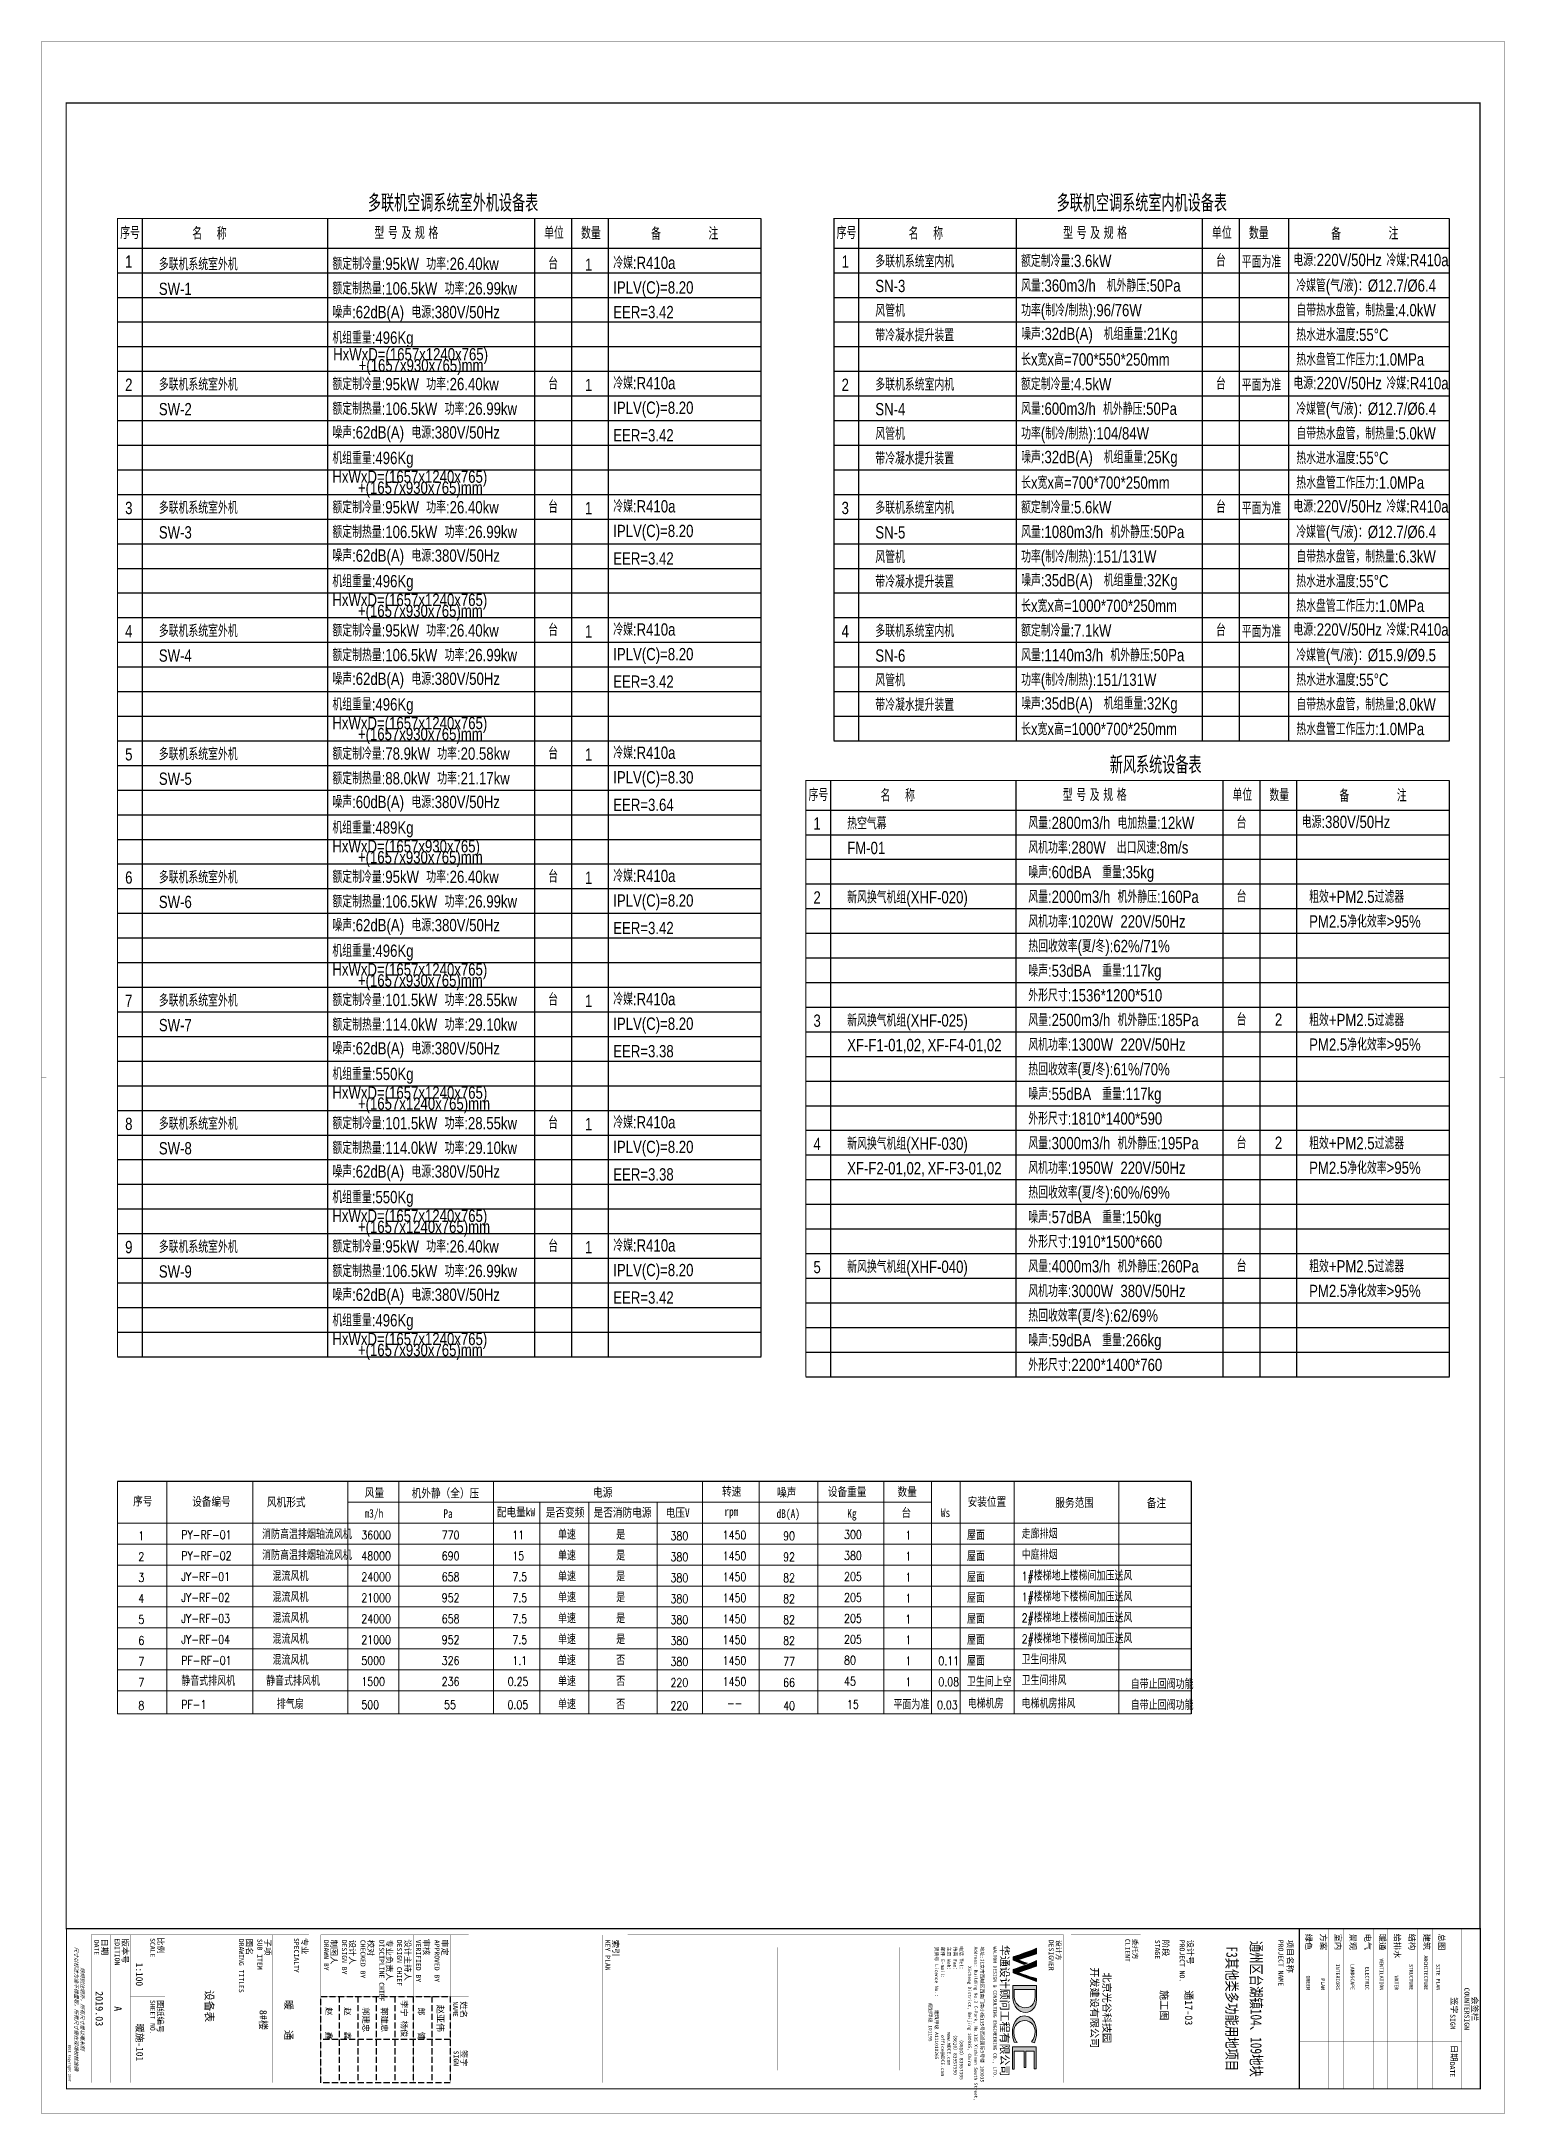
# Model space of a CAD drawing. Extents: x -562219 to -386232, y -244737 to -38219.
# Drawn here: x -562219 to -502814, y -122324 to -38219 of the extents above; entities that cross this region are included whole.
import ezdxf
from ezdxf.enums import TextEntityAlignment as Align

# ---------------------------------------------------------------- set-up
doc = ezdxf.new("R2010")
doc.units = 0
doc.header["$LTSCALE"] = 1000
doc.header["$MEASUREMENT"] = 0
doc.linetypes.add('签名(赵总)$0$DASH', pattern=[0.35, 0.25, -0.1])
doc.layers.get('0').update_dxf_attribs({"linetype": 'CONTINUOUS'})
for name, color, linetype, lineweight in [('00AC-FZ-5', 5, 'CONTINUOUS', 20), ('H-表格', 160, 'CONTINUOUS', 20), ('签名(赵总)$0$SHEET_TEXT', 7, 'CONTINUOUS', 5)]:
    doc.layers.add(name, color=color, linetype=linetype, lineweight=lineweight)
for name, color, linetype in [('14号6#平面$0$签-建（陈）$0$SHEET_TEXT', 7, 'CONTINUOUS'), ('ACS_COM', 7, 'CONTINUOUS'), ('H-公共文字', 7, 'CONTINUOUS'), ('签名(赵总)$0$!', 181, '签名(赵总)$0$DASH')]:
    doc.layers.add(name, color=color, linetype=linetype)
doc.styles.add('14号6#平面$0$华文细黑', font='STXIHEI.TTF', dxfattribs={"height": 10})
doc.styles.add('14号6#平面$0$签-建（陈）$0$华文细黑', font='STXIHEI.TTF', dxfattribs={"height": 10})
doc.styles.add('HVAC', font='Simplex.shx', dxfattribs={"width": 0.8, "bigfont": 'Jdyan.shx'})
doc.styles.add('JD', font='ROMANS2.shx', dxfattribs={"width": 0.7, "bigfont": 'HZDF2.shx'})
doc.styles.add('ros.jd', font='ROS', dxfattribs={"width": 0.8, "height": 350, "bigfont": 'JD'})
doc.styles.add('图签信息$0$hwxh', font='STXIHEI.TTF')
doc.styles.add('图签信息$0$华文细黑', font='STXIHEI.TTF', dxfattribs={"height": 10})
doc.styles.add('签名(赵总)$0$华文细黑', font='STXIHEI.TTF', dxfattribs={"height": 500})
doc.styles.add('签名(赵总)$0$黑体', font='simhei.ttf', dxfattribs={"height": 4})
doc.styles.add('黑体', font='simhei.ttf')

msp = doc.modelspace()

# ---------------------------------------------------------------- texts
at = {"style": 'ros.jd', "width": 0.8}
for s, p in [('序号', (-558621, -46241)), ('序号', (-529532, -46241)), ('1', (-558671, -47404)), ('台', (-541446, -47475)), ('1', (-540004, -47529)), ('1', (-529583, -47404)), ('台', (-514329, -47359)), ('平面为准', (-512683, -47413)), ('2', (-558671, -52404)), ('台', (-541446, -52359)), ('1', (-540004, -52413)), ('2', (-529583, -52404)), ('台', (-514329, -52359)), ('平面为准', (-512683, -52413)), ('3', (-558671, -57404)), ('台', (-541446, -57359)), ('1', (-540004, -57413)), ('3', (-529583, -57404)), ('台', (-514329, -57359)), ('平面为准', (-512683, -57413)), ('4', (-558671, -62404)), ('台', (-541446, -62359)), ('1', (-540004, -62413)), ('4', (-529583, -62404)), ('台', (-514329, -62359)), ('平面为准', (-512683, -62413)), ('5', (-558671, -67404)), ('台', (-541446, -67359)), ('1', (-540004, -67413)), ('序号', (-530674, -69050)), ('1', (-530725, -70214)), ('台', (-513494, -70168)), ('6', (-558671, -72404)), ('台', (-541446, -72359)), ('1', (-540004, -72413)), ('2', (-530725, -73214)), ('台', (-513494, -73168)), ('7', (-558671, -77404)), ('台', (-541446, -77359)), ('1', (-540004, -77413)), ('3', (-530725, -78214)), ('台', (-513494, -78168)), ('2', (-511991, -78168)), ('8', (-558671, -82404)), ('台', (-541446, -82359)), ('1', (-540004, -82413)), ('4', (-530725, -83214)), ('台', (-513494, -83168)), ('2', (-511991, -83168)), ('9', (-558671, -87404)), ('台', (-541446, -87359)), ('1', (-540004, -87413)), ('5', (-530725, -88214)), ('台', (-513494, -88168))]:
    msp.add_text(s, height=500, dxfattribs=at).set_placement(p, align=Align.CENTER)
for s, p in [('名    称', (-556095, -46262)), ('型 号 及 规 格', (-548700, -46242)), ('单位', (-541809, -46242)), ('数量', (-540309, -46247)), (' 备', (-537616, -46276)), ('注', (-535134, -46265)), ('名    称', (-527007, -46262)), ('型 号 及 规 格', (-520736, -46242)), ('单位', (-514692, -46242)), ('数量', (-513192, -46247)), (' 备', (-510004, -46276)), ('注', (-507522, -46265)), ('多联机系统室外机', (-557451, -47510)), ('额定制冷量:95kW  功率:26.40kw', (-550406, -47491)), ('冷媒:R410a', (-539002, -47453)), ('多联机系统室内机', (-528362, -47394)), ('额定制冷量:3.6kW', (-522442, -47375)), ('额定制热量:106.5kW  功率:26.99kw', (-550406, -48491)), ('IPLV(C)=8.20', (-539002, -48453)), ('SN-3', (-528362, -48394)), ('风量:360m3/h   机外静压:50Pa', (-522442, -48375)), ('SW-1', (-557451, -48510)), ('噪声:62dB(A)  电源:380V/50Hz', (-550406, -49453)), ('风管机', (-528362, -49394)), ('功率(制冷/制热):96/76W  ', (-522442, -49375)), ('自带热水盘管，制热量:4.0kW', (-511270, -49375)), ('机组重量:496Kg ', (-550406, -50491)), ('噪声:32dB(A)   机组重量:21Kg ', (-522442, -50337)), ('HxWxD=(1657x1240x765)', (-550375, -51165)), ('+(1657x930x765)mm', (-549340, -51613)), ('长x宽x高=700*550*250mm', (-522442, -51375)), ('热水盘管工作压力:1.0MPa', (-511270, -51375)), ('多联机系统室外机', (-557451, -52394)), ('额定制冷量:95kW  功率:26.40kw', (-550406, -52375)), ('冷媒:R410a', (-539002, -52337)), ('多联机系统室内机', (-528362, -52394)), ('额定制冷量:4.5kW', (-522442, -52375)), ('SW-2', (-557451, -53394)), ('额定制热量:106.5kW  功率:26.99kw', (-550406, -53375)), ('IPLV(C)=8.20', (-539002, -53337)), ('SN-4', (-528362, -53394)), ('风量:600m3/h  机外静压:50Pa ', (-522442, -53375)), ('噪声:62dB(A)  电源:380V/50Hz', (-550406, -54337)), ('功率(制冷/制热):104/84W  ', (-522442, -54375)), ('自带热水盘管，制热量:5.0kW', (-511270, -54375)), ('风管机', (-528362, -54394)), ('机组重量:496Kg ', (-550406, -55375)), ('噪声:32dB(A)   机组重量:25Kg ', (-522442, -55337)), ('HxWxD=(1657x1240x765)', (-550406, -56134)), ('+(1657x930x765)mm', (-549370, -56581)), ('长x宽x高=700*700*250mm', (-522442, -56375)), ('热水盘管工作压力:1.0MPa', (-511270, -56375)), ('多联机系统室外机', (-557451, -57394)), ('额定制冷量:95kW  功率:26.40kw', (-550406, -57375)), ('冷媒:R410a', (-539002, -57337)), ('多联机系统室内机', (-528362, -57394)), ('额定制冷量:5.6kW', (-522442, -57375)), ('SW-3', (-557451, -58394)), ('额定制热量:106.5kW  功率:26.99kw', (-550406, -58375)), ('IPLV(C)=8.20', (-539002, -58337)), ('SN-5', (-528362, -58394)), ('风量:1080m3/h  机外静压:50Pa ', (-522442, -58375)), ('噪声:62dB(A)  电源:380V/50Hz', (-550406, -59337)), ('风管机', (-528362, -59394)), ('功率(制冷/制热):151/131W  ', (-522442, -59375)), ('自带热水盘管，制热量:6.3kW', (-511270, -59375)), ('机组重量:496Kg ', (-550406, -60375)), ('噪声:35dB(A)   机组重量:32Kg ', (-522442, -60337)), ('HxWxD=(1657x1240x765)', (-550406, -61134)), ('+(1657x930x765)mm', (-549370, -61581)), ('长x宽x高=1000*700*250mm', (-522442, -61375)), ('热水盘管工作压力:1.0MPa', (-511270, -61375)), ('多联机系统室外机', (-557451, -62394)), ('额定制冷量:95kW  功率:26.40kw', (-550406, -62375)), ('冷媒:R410a', (-539002, -62337)), ('多联机系统室内机', (-528362, -62394)), ('额定制冷量:7.1kW', (-522442, -62375)), ('SW-4', (-557451, -63394)), ('额定制热量:106.5kW  功率:26.99kw', (-550406, -63375)), ('IPLV(C)=8.20', (-539002, -63337)), ('SN-6', (-528362, -63394)), ('风量:1140m3/h  机外静压:50Pa ', (-522442, -63375)), ('冷媒管(气/液)：%%C15.9/%%C9.5', (-511270, -63375)), ('噪声:62dB(A)  电源:380V/50Hz', (-550406, -64337)), ('风管机', (-528362, -64394)), ('功率(制冷/制热):151/131W  ', (-522442, -64375)), ('机组重量:496Kg ', (-550406, -65375)), ('噪声:35dB(A)   机组重量:32Kg ', (-522442, -65337)), ('自带热水盘管，制热量:8.0kW', (-511270, -65375)), ('HxWxD=(1657x1240x765)', (-550406, -66134)), ('+(1657x930x765)mm', (-549370, -66581)), ('长x宽x高=1000*700*250mm', (-522442, -66375)), ('热水盘管工作压力:1.0MPa', (-511270, -66375)), ('多联机系统室外机', (-557451, -67394)), ('额定制冷量:78.9kW  功率:20.58kw', (-550406, -67375)), ('冷媒:R410a', (-539002, -67337)), ('SW-5', (-557451, -68394)), ('额定制热量:88.0kW  功率:21.17kw', (-550406, -68375)), ('IPLV(C)=8.30', (-539002, -68337)), ('噪声:60dB(A)  电源:380V/50Hz', (-550406, -69337)), ('名    称', (-528148, -69072)), ('型 号 及 规 格', (-520753, -69052)), ('单位', (-513862, -69051)), ('数量', (-512362, -69056)), (' 备', (-509669, -69086)), ('注', (-507187, -69075)), ('热空气幕', (-529504, -70204)), ('风量:2800m3/h  电加热量:12kW', (-522151, -70185)), ('电源:380V/50Hz', (-511050, -70147)), ('机组重量:489Kg ', (-550406, -70375)), ('HxWxD=(1657x930x765)', (-550406, -71134)), ('风机功率:280W   出口风速:8m/s', (-522151, -71185)), ('+(1657x930x765)mm', (-549370, -71581)), ('FM-01', (-529504, -71204)), ('多联机系统室外机', (-557451, -72394)), ('额定制冷量:95kW  功率:26.40kw', (-550406, -72375)), ('冷媒:R410a', (-539002, -72337)), ('噪声:60dBA   重量:35kg   ', (-522151, -72185)), ('SW-6', (-557451, -73394)), ('额定制热量:106.5kW  功率:26.99kw', (-550406, -73375)), ('IPLV(C)=8.20', (-539002, -73337)), ('新风换气机组(XHF-020)', (-529504, -73204)), ('风量:2000m3/h  机外静压:160Pa', (-522151, -73185)), ('粗效+PM2.5过滤器', (-510748, -73185)), ('噪声:62dB(A)  电源:380V/50Hz', (-550406, -74337)), ('风机功率:1020W  220V/50Hz', (-522151, -74185)), ('PM2.5净化效率>95%%%', (-510748, -74185)), ('机组重量:496Kg ', (-550406, -75375)), ('热回收效率(夏/冬):62%%%/71%%%', (-522151, -75185)), ('HxWxD=(1657x1240x765)', (-550406, -76134)), ('噪声:53dBA   重量:117kg   ', (-522151, -76185)), ('+(1657x930x765)mm', (-549370, -76581)), ('多联机系统室外机', (-557451, -77394)), ('额定制冷量:101.5kW  功率:28.55kw', (-550406, -77375)), ('冷媒:R410a', (-539002, -77337)), ('外形尺寸:1536*1200*510', (-522151, -77185)), ('SW-7', (-557451, -78394)), ('额定制热量:114.0kW  功率:29.10kw', (-550406, -78375)), ('IPLV(C)=8.20', (-539002, -78337)), ('新风换气机组(XHF-025)', (-529504, -78204)), ('风量:2500m3/h  机外静压:185Pa', (-522151, -78185)), ('粗效+PM2.5过滤器', (-510748, -78185)), ('噪声:62dB(A)  电源:380V/50Hz', (-550406, -79337)), ('XF-F1-01,02,', (-529504, -79204)), ('XF-F4-01,02', (-526239, -79204)), ('风机功率:1300W  220V/50Hz', (-522151, -79185)), ('PM2.5净化效率>95%%%', (-510748, -79185)), ('机组重量:550Kg ', (-550406, -80375)), ('热回收效率(夏/冬):61%%%/70%%%', (-522151, -80185)), ('HxWxD=(1657x1240x765)', (-550406, -81134)), ('噪声:55dBA   重量:117kg   ', (-522151, -81185)), ('+(1657x1240x765)mm', (-549370, -81581)), ('多联机系统室外机', (-557451, -82394)), ('额定制冷量:101.5kW  功率:28.55kw', (-550406, -82375)), ('冷媒:R410a', (-539002, -82337)), ('外形尺寸:1810*1400*590', (-522151, -82185)), ('SW-8', (-557451, -83394)), ('额定制热量:114.0kW  功率:29.10kw', (-550406, -83375)), ('IPLV(C)=8.20', (-539002, -83337)), ('新风换气机组(XHF-030)', (-529504, -83204)), ('风量:3000m3/h  机外静压:195Pa', (-522151, -83185)), ('粗效+PM2.5过滤器', (-510748, -83185)), ('噪声:62dB(A)  电源:380V/50Hz', (-550406, -84337)), ('XF-F2-01,02,', (-529504, -84204)), ('XF-F3-01,02', (-526239, -84204)), ('风机功率:1950W  220V/50Hz', (-522151, -84185)), ('PM2.5净化效率>95%%%', (-510748, -84185)), ('机组重量:550Kg ', (-550406, -85375)), ('热回收效率(夏/冬):60%%%/69%%%', (-522151, -85185)), ('HxWxD=(1657x1240x765)', (-550406, -86134)), ('噪声:57dBA   重量:150kg   ', (-522151, -86185)), ('+(1657x1240x765)mm', (-549370, -86581)), ('多联机系统室外机', (-557451, -87394)), ('额定制冷量:95kW  功率:26.40kw', (-550406, -87375)), ('冷媒:R410a', (-539002, -87337)), ('外形尺寸:1910*1500*660', (-522151, -87185)), ('SW-9', (-557451, -88394)), ('额定制热量:106.5kW  功率:26.99kw', (-550406, -88375)), ('IPLV(C)=8.20', (-539002, -88337)), ('新风换气机组(XHF-040)', (-529504, -88204)), ('风量:4000m3/h  机外静压:260Pa', (-522151, -88185)), ('粗效+PM2.5过滤器', (-510748, -88185)), ('噪声:62dB(A)  电源:380V/50Hz', (-550406, -89337)), ('风机功率:3000W  380V/50Hz', (-522151, -89185)), ('PM2.5净化效率>95%%%', (-510748, -89185)), ('机组重量:496Kg ', (-550406, -90375)), ('热回收效率(夏/冬):62/69%%%', (-522151, -90185)), ('HxWxD=(1657x1240x765)', (-550406, -91134)), ('噪声:59dBA   重量:266kg   ', (-522151, -91185)), ('+(1657x930x765)mm', (-549370, -91581)), ('外形尺寸:2200*1400*760', (-522151, -92185))]:
    msp.add_text(s, height=500, dxfattribs=at).set_placement(p)
at = {"color": 1, "style": 'ros.jd', "width": 0.8}
for s, p in [('电源:220V/50Hz', (-511390, -47337)), ('冷媒:R410a', (-507611, -47340)), ('冷媒管(气/液)：%%C12.7/%%C6.4', (-511270, -48375)), ('EER=3.42', (-539002, -49453)), ('带冷凝水提升装置', (-528362, -50394)), ('热水进水温度:55%%DC', (-511270, -50375)), ('电源:220V/50Hz', (-511390, -52337)), ('冷媒:R410a', (-507611, -52340)), ('冷媒管(气/液)：%%C12.7/%%C6.4', (-511270, -53375)), ('EER=3.42', (-539002, -54453)), ('带冷凝水提升装置', (-528362, -55394)), ('热水进水温度:55%%DC', (-511270, -55375)), ('电源:220V/50Hz', (-511390, -57337)), ('冷媒:R410a', (-507611, -57340)), ('冷媒管(气/液)：%%C12.7/%%C6.4', (-511270, -58375)), ('EER=3.42', (-539002, -59453)), ('带冷凝水提升装置', (-528362, -60394)), ('热水进水温度:55%%DC', (-511270, -60375)), ('电源:220V/50Hz', (-511390, -62337)), ('冷媒:R410a', (-507611, -62340)), ('热水进水温度:55%%DC', (-511270, -64375)), ('EER=3.42', (-539002, -64453)), ('带冷凝水提升装置', (-528362, -65394)), ('EER=3.64', (-539002, -69453)), ('EER=3.42', (-539002, -74453)), ('EER=3.38', (-539002, -79453)), ('EER=3.38', (-539002, -84453)), ('EER=3.42', (-539002, -89453))]:
    msp.add_text(s, height=500, dxfattribs=at).set_placement(p)
at = {"layer": '14号6#平面$0$签-建（陈）$0$SHEET_TEXT', "ltscale": 0.001, "char_height": 320, "width": 2745.86, "attachment_point": 5, "rotation": 270, "style": '14号6#平面$0$华文细黑'}
for s, insert in [('设备表', (-555423, -117960)), ('{\\fSimSun|b0|i0|c134|p2;\\H0.875x;暖施-\\fSimSun|b0|i0|c0|p2;101}', (-558245, -119426, 0))]:
    msp.add_mtext(s, dxfattribs=dict(at, insert=insert))
at = {"layer": 'ACS_COM', "color": 1, "style": 'HVAC', "width": 0.8}
for s, p in [('多联机空调系统室外机设备表', (-545506, -44779)), ('多联机空调系统室内机设备表', (-517541, -44779)), ('新风系统设备表', (-516979, -67589))]:
    msp.add_text(s, height=700, dxfattribs=at).set_placement(p, align=Align.MIDDLE_CENTER)
at = {"layer": 'H-公共文字', "color": 3, "style": '黑体', "width": 0.8}
for s, p in [('序号', (-558498, -97644)), ('设备编号', (-556099, -97659)), ('风机形式', (-553063, -97679)), ('风量', (-549091, -97296)), ('机外静（全）压 ', (-547187, -97317)), ('电源', (-539821, -97289)), ('转速', (-534587, -97248)), ('噪声', (-532350, -97284)), ('设备重量', (-530291, -97257)), ('数量', (-527461, -97263)), ('安装位置', (-524614, -97664)), ('服务范围', (-521054, -97703)), ('备注', (-517340, -97715)), ('m3/h', (-549102, -98137)), ('Pa', (-545902, -98145)), ('配电量kW ', (-543730, -98089)), ('是否变频', (-541743, -98098)), ('是否消防电源', (-539802, -98103)), ('电压V ', (-536874, -98111)), ('rpm', (-534493, -98063)), ('dB(A)', (-532374, -98149)), ('Kg', (-529503, -98142)), ('台', (-527299, -98113)), ('Ws', (-525703, -98113))]:
    msp.add_text(s, height=350, dxfattribs=at).set_placement(p)
at = {"layer": 'H-公共文字', "style": 'JD', "width": 0.8}
for s, p in [('1', (-558284, -99045)), ('PY-RF-01', (-556541, -99006)), ('消防高温排烟轴流风机', (-553259, -99002)), ('36000', (-549230, -99016)), ('770', (-545965, -99016)), ('11', (-543100, -99016)), ('单速', (-541243, -99017)), ('是', (-538883, -99017)), ('380', (-536677, -99055)), ('1450', (-534557, -99016)), ('90', (-532103, -99055)), ('300', (-529631, -99001)), ('1', (-527141, -99026)), ('屋面', (-524641, -99037)), ('走廊排烟', (-522421, -98982)), ('2', (-558284, -99895)), ('PY-RF-02', (-556541, -99856)), ('消防高温排烟轴流风机', (-553259, -99852)), ('48000', (-549230, -99866)), ('690', (-545965, -99866)), ('15', (-543100, -99866)), ('单速', (-541243, -99867)), ('是', (-538883, -99867)), ('380', (-536677, -99905)), ('1450', (-534557, -99866)), ('92', (-532103, -99905)), ('380', (-529631, -99851)), ('1', (-527141, -99876)), ('屋面', (-524641, -99887)), ('中庭排烟', (-522421, -99832)), ('3', (-558284, -100745)), ('JY-RF-01', (-556541, -100706)), ('混流风机', (-552834, -100702)), ('7.5', (-543100, -100716)), ('单速', (-541243, -100717)), ('是', (-538883, -100717)), ('380', (-536677, -100755)), ('1450', (-534557, -100716)), ('82', (-532103, -100755)), ('205', (-529631, -100701)), ('1', (-527141, -100726)), ('屋面', (-524641, -100737)), ('1#楼梯地上楼梯间加压送风', (-522421, -100682)), ('4', (-558284, -101595)), ('JY-RF-02', (-556541, -101556)), ('混流风机', (-552834, -101552)), ('21000', (-549230, -101566)), ('952', (-545965, -101566)), ('7.5', (-543100, -101566)), ('单速', (-541243, -101567)), ('是', (-538883, -101567)), ('380', (-536677, -101605)), ('1450', (-534557, -101566)), ('82', (-532103, -101605)), ('205', (-529631, -101551)), ('1', (-527141, -101576)), ('屋面', (-524641, -101587)), ('1#楼梯地下楼梯间加压送风', (-522421, -101532)), ('5', (-558284, -102445)), ('JY-RF-03', (-556541, -102406)), ('混流风机', (-552834, -102402)), ('7.5', (-543100, -102416)), ('单速', (-541243, -102417)), ('是', (-538883, -102417)), ('380', (-536677, -102455)), ('1450', (-534557, -102416)), ('82', (-532103, -102455)), ('205', (-529631, -102401)), ('1', (-527141, -102426)), ('屋面', (-524641, -102437)), ('2#楼梯地上楼梯间加压送风', (-522421, -102382)), ('6', (-558284, -103295)), ('JY-RF-04', (-556541, -103256)), ('混流风机', (-552834, -103252)), ('21000', (-549230, -103266)), ('952', (-545965, -103266)), ('7.5', (-543100, -103266)), ('单速', (-541243, -103267)), ('是', (-538883, -103267)), ('380', (-536677, -103305)), ('1450', (-534557, -103266)), ('82', (-532103, -103305)), ('205', (-529631, -103251)), ('1', (-527141, -103276)), ('屋面', (-524641, -103287)), ('2#楼梯地下楼梯间加压送风', (-522421, -103232)), ('7', (-558284, -104145)), ('PF-RF-01', (-556541, -104106)), ('混流风机', (-552834, -104102)), ('5000', (-549230, -104116)), ('326', (-545965, -104116)), ('1.1', (-543100, -104116)), ('单速', (-541243, -104117)), ('否', (-538883, -104117)), ('380', (-536677, -104155)), ('1450', (-534557, -104116)), ('77', (-532103, -104155)), ('80', (-529631, -104101)), ('1', (-527141, -104126)), ('0.11', (-525801, -104126)), ('屋面', (-524641, -104137)), ('卫生间排风', (-522421, -104082)), ('7', (-558284, -104995)), ('静音式排风机', (-556541, -104956)), ('静音式排风机', (-553097, -104952)), ('1500', (-549230, -104966)), ('236', (-545965, -104966)), ('0.25', (-543287, -104966)), ('单速', (-541243, -104967)), ('否', (-538883, -104967)), ('220', (-536677, -105005)), ('1450', (-534557, -104966)), ('66', (-532103, -105005)), ('45', (-529631, -104951)), ('1', (-527141, -104976)), ('0.08', (-525801, -104976)), ('卫生间上空', (-524641, -104987)), ('卫生间排风', (-522421, -104932)), ('自带止回阀功能', (-517988, -105084)), ('8', (-558284, -105934)), ('PF-1', (-556541, -105895)), ('排气扇', (-552661, -105892)), ('500', (-549230, -105905)), ('55', (-545871, -105905)), ('0.05', (-543295, -105905)), ('单速', (-541243, -105907)), ('否', (-538883, -105907)), ('220', (-536677, -105944)), ('--', (-534386, -105847)), ('40', (-532103, -105944)), ('15', (-529511, -105891)), ('平面为准', (-527624, -105915)), ('0.03', (-525857, -105915)), ('电梯机房', (-524610, -105872)), ('电梯机房排风', (-522421, -105872)), ('自带止回阀功能', (-517988, -105934))]:
    msp.add_text(s, height=350, dxfattribs=at).set_placement(p)
at = {"layer": 'H-公共文字', "color": 6, "style": 'JD', "width": 0.8}
for s, p in [('24000', (-549230, -100716)), ('658', (-545965, -100716)), ('24000', (-549230, -102416)), ('658', (-545965, -102416))]:
    msp.add_text(s, height=350, dxfattribs=at).set_placement(p)

# ---------------------------------------------------------------- blocks, each defined once
blk = doc.blocks.new('A$C003F5EAE')
at = {"layer": '14号6#平面$0$签-建（陈）$0$SHEET_TEXT', "ltscale": 0.001, "attachment_point": 5}
for s, insert, char_height, width, style in [('暖    通', (-2796, 9019, 0), 300, 1750, '14号6#平面$0$签-建（陈）$0$华文细黑'), ('8#楼', (-2796, 7989, 0), 300, 1750, '14号6#平面$0$签-建（陈）$0$华文细黑'), ('{\\fSimSun|b0|i0|c134|p2;\\H0.875x;1:100}', (-4645, 2971, 0), 320, 2745.86, '14号6#平面$0$华文细黑')]:
    blk.add_mtext(s, dxfattribs=dict(at, insert=insert, char_height=char_height, width=width, style=style))
blk = doc.blocks.new('图框-A1')
for points, const_width in [([(0, 0), (841, 0), (841, 594), (0, 594)], 0.05), ([(766, 584), (25, 584), (25, 10), (766, 10)], 0.5)]:
    blk.add_lwpolyline(points, close=True, dxfattribs=dict(const_width=const_width))
at = {"const_width": 0.05}
for points in [[(420.5, 594), (420.5, 592)], [(0, 297), (2, 297)], [(841, 297), (839, 297)], [(420.5, 0), (420.5, 2)]]:
    blk.add_lwpolyline(points, dxfattribs=at)
blk = doc.blocks.new('图签信息$0$WDCE Copyright200X')
at = {"const_width": 0.016}
blk.add_lwpolyline([(-10.6, 1.26, 1), (-11.4, 1.26, 1)], format="xyb", close=True, dxfattribs=at)
at = {"style": '图签信息$0$华文细黑'}
for s, p in [('WDCE ', (-11.46, 0.5)), ('     Copyright ', (-3.51, 0.5))]:
    blk.add_text(s, height=1, dxfattribs=at).set_placement(p, align=Align.BOTTOM_RIGHT)
blk.add_text('c', height=0.6, dxfattribs=at).set_placement((-11.04, 1.35), align=Align.MIDDLE_CENTER)
blk.add_attdef('200X', text='', height=1, dxfattribs=at).set_placement((-0.45, 0.5), align=Align.BOTTOM_RIGHT)
blk = doc.blocks.new('图签信息$0$logo2')
h = blk.add_hatch(color=7)
h.paths.add_polyline_path([(19.02, -7.36), (15.84, -7.36), (15.84, -3.97), (18.97, -3.97), (18.97, -4.24), (16.46, -4.24), (16.46, -5.45), (18.81, -5.45), (18.81, -5.69), (16.47, -5.69), (16.47, -7.12), (19.02, -7.12)])
edge = h.paths.add_edge_path()
edge.add_spline(control_points=[(15.26, -4.21), (15.26, -4.21), (15.13, -4.65), (15.13, -4.65), (15.13, -4.65), (14.62, -4.1), (13.73, -4.1), (13.04, -4.1), (12.07, -4.54), (12.08, -5.62), (12.08, -6.49), (12.77, -7.16), (13.73, -7.17), (14.66, -7.17), (15.23, -6.68), (15.23, -6.68), (15.23, -6.68), (15.16, -7.11), (15.16, -7.11), (13.63, -7.7), (11.42, -7.29), (11.41, -5.64), (11.4, -3.72), (14.16, -3.66), (15.26, -4.21)], knot_values=[0, 0, 0, 0, 1, 1, 1, 2, 2, 2, 3, 3, 3, 4, 4, 4, 5, 5, 5, 6, 6, 6, 7, 7, 7, 8, 8, 8, 8], degree=3, periodic=0)
edge = h.paths.add_edge_path(flags=16)
edge.add_spline(control_points=[(10.23, -5.57), (10.23, -5.16), (10.12, -4.83), (9.9, -4.58), (9.63, -4.27), (9.23, -4.12), (8.69, -4.12), (8.69, -4.12), (7.64, -4.12), (7.64, -4.12), (7.64, -4.12), (7.64, -7.1), (7.64, -7.1), (7.64, -7.1), (8.66, -7.1), (8.66, -7.1), (9.13, -7.1), (9.52, -6.93), (9.82, -6.6), (10.09, -6.31), (10.23, -5.96), (10.23, -5.57)], knot_values=[0, 0, 0, 0, 1, 1, 1, 2, 2, 2, 3, 3, 3, 4, 4, 4, 5, 5, 5, 6, 6, 6, 7, 7, 7, 7], degree=3, periodic=0)
edge = h.paths.add_edge_path()
edge.add_spline(control_points=[(10.92, -5.51), (10.92, -5.96), (10.72, -6.37), (10.34, -6.72), (9.92, -7.1), (9.41, -7.29), (8.82, -7.29), (8.82, -7.29), (7.03, -7.29), (7.03, -7.29), (7.03, -7.29), (7.03, -3.92), (7.03, -3.92), (7.03, -3.92), (9.1, -3.92), (9.1, -3.92), (9.59, -3.92), (10.01, -4.06), (10.36, -4.34), (10.73, -4.64), (10.92, -5.03), (10.92, -5.51)], knot_values=[0, 0, 0, 0, 1, 1, 1, 2, 2, 2, 3, 3, 3, 4, 4, 4, 5, 5, 5, 6, 6, 6, 7, 7, 7, 7], degree=3, periodic=0)
at = {"lineweight": 0}
blk.add_lwpolyline([(19.02, -7.36), (15.84, -7.36), (15.84, -3.97), (18.97, -3.97), (18.97, -4.24), (16.46, -4.24), (16.46, -5.45), (18.81, -5.45), (18.81, -5.69), (16.47, -5.69), (16.47, -7.12), (19.02, -7.12), (19.02, -7.36)], dxfattribs=at)
for points, knots in [([(10.92, -5.51), (10.92, -5.96), (10.72, -6.37), (10.34, -6.72), (9.92, -7.1), (9.41, -7.29), (8.82, -7.29), (8.82, -7.29), (7.03, -7.29), (7.03, -7.29), (7.03, -7.29), (7.03, -3.92), (7.03, -3.92), (7.03, -3.92), (9.1, -3.92), (9.1, -3.92), (9.59, -3.92), (10.01, -4.06), (10.36, -4.34), (10.73, -4.64), (10.92, -5.03), (10.92, -5.51)], [0, 0, 0, 0, 1, 1, 1, 2, 2, 2, 3, 3, 3, 4, 4, 4, 5, 5, 5, 6, 6, 6, 7, 7, 7, 7]), ([(10.23, -5.57), (10.23, -5.16), (10.12, -4.83), (9.9, -4.58), (9.63, -4.27), (9.23, -4.12), (8.69, -4.12), (8.69, -4.12), (7.64, -4.12), (7.64, -4.12), (7.64, -4.12), (7.64, -7.1), (7.64, -7.1), (7.64, -7.1), (8.66, -7.1), (8.66, -7.1), (9.13, -7.1), (9.52, -6.93), (9.82, -6.6), (10.09, -6.31), (10.23, -5.96), (10.23, -5.57)], [0, 0, 0, 0, 1, 1, 1, 2, 2, 2, 3, 3, 3, 4, 4, 4, 5, 5, 5, 6, 6, 6, 7, 7, 7, 7]), ([(15.26, -4.21), (15.26, -4.21), (15.13, -4.65), (15.13, -4.65), (15.13, -4.65), (14.62, -4.1), (13.73, -4.1), (13.04, -4.1), (12.07, -4.54), (12.08, -5.62), (12.08, -6.49), (12.77, -7.16), (13.73, -7.17), (14.66, -7.17), (15.23, -6.68), (15.23, -6.68), (15.23, -6.68), (15.16, -7.11), (15.16, -7.11), (13.63, -7.7), (11.42, -7.29), (11.41, -5.64), (11.4, -3.72), (14.16, -3.66), (15.26, -4.21)], [0, 0, 0, 0, 1, 1, 1, 2, 2, 2, 3, 3, 3, 4, 4, 4, 5, 5, 5, 6, 6, 6, 7, 7, 7, 8, 8, 8, 8])]:
    blk.add_open_spline(points, degree=3, knots=knots, dxfattribs=at)
blk = doc.blocks.new('图签信息$0$logo1')
h = blk.add_hatch(color=8)
edge = h.paths.add_edge_path()
edge.add_spline(control_points=[(3.86, -5.21), (3.63, -5.88), (3.39, -6.56), (3.39, -6.56), (3.39, -6.56), (2.5, -3.91), (2.5, -3.91), (2.5, -3.91), (1.8, -3.91), (1.69, -3.91), (2.02, -4.39), (2.95, -7.27), (2.95, -7.27), (2.95, -7.27), (3.44, -7.27), (3.44, -7.27), (3.44, -7.27), (4.03, -5.66), (4.03, -5.66), (4.03, -5.66), (3.86, -5.21), (3.86, -5.21)], knot_values=[0, 0, 0, 0, 1, 1, 1, 2, 2, 2, 3, 3, 3, 4, 4, 4, 5, 5, 5, 6, 6, 6, 7, 7, 7, 7], degree=3, periodic=0)
h = blk.add_hatch(color=7)
edge = h.paths.add_edge_path()
edge.add_spline(control_points=[(6.04, -3.91), (6.09, -4.1), (5.2, -6.56), (5.2, -6.56), (5.2, -6.56), (4.3, -3.91), (4.3, -3.91), (4.3, -3.91), (3.6, -3.91), (3.49, -3.91), (3.82, -4.39), (4.75, -7.27), (4.75, -7.27), (4.75, -7.27), (5.24, -7.27), (5.24, -7.27), (5.24, -7.27), (6.33, -4.3), (6.33, -4.3), (6.33, -4.3), (6.48, -3.91), (6.48, -3.91), (6.48, -3.91), (6.21, -3.91), (6.04, -3.91)], knot_values=[0, 0, 0, 0, 1, 1, 1, 2, 2, 2, 3, 3, 3, 4, 4, 4, 5, 5, 5, 6, 6, 6, 7, 7, 7, 8, 8, 8, 8], degree=3, periodic=0)
at = {"color": 8, "lineweight": 0}
blk.add_open_spline([(3.86, -5.21), (3.63, -5.88), (3.39, -6.56), (3.39, -6.56), (3.39, -6.56), (2.5, -3.91), (2.5, -3.91), (2.5, -3.91), (1.8, -3.91), (1.69, -3.91), (2.02, -4.39), (2.95, -7.27), (2.95, -7.27), (2.95, -7.27), (3.44, -7.27), (3.44, -7.27), (3.44, -7.27), (4.03, -5.66), (4.03, -5.66), (4.03, -5.66), (3.86, -5.21), (3.86, -5.21)], degree=3, knots=[0, 0, 0, 0, 1, 1, 1, 2, 2, 2, 3, 3, 3, 4, 4, 4, 5, 5, 5, 6, 6, 6, 7, 7, 7, 7], dxfattribs=at)
at = {"lineweight": 0}
blk.add_open_spline([(6.04, -3.91), (6.09, -4.1), (5.2, -6.56), (5.2, -6.56), (5.2, -6.56), (4.3, -3.91), (4.3, -3.91), (4.3, -3.91), (3.6, -3.91), (3.49, -3.91), (3.82, -4.39), (4.75, -7.27), (4.75, -7.27), (4.75, -7.27), (5.24, -7.27), (5.24, -7.27), (5.24, -7.27), (6.33, -4.3), (6.33, -4.3), (6.33, -4.3), (6.48, -3.91), (6.48, -3.91), (6.48, -3.91), (6.21, -3.91), (6.04, -3.91)], degree=3, knots=[0, 0, 0, 0, 1, 1, 1, 2, 2, 2, 3, 3, 3, 4, 4, 4, 5, 5, 5, 6, 6, 6, 7, 7, 7, 8, 8, 8, 8], dxfattribs=at)
blk.add_blockref('图签信息$0$logo2', (0, 0))
blk = doc.blocks.new('图签信息$0$时间-logo')
blk.add_blockref('图签信息$0$logo1', (-20.97, 0))
at = {"style": '图签信息$0$hwxh'}
for s, height, p in [('华通设计顾问工程有限公司 ', 1.15, (-19.73, -9.05)), ('WALTON DESIGN & CONSULTING ENGINEERING CO., LTD.', 0.5, (-19.5, -10.1)), ('地址:北京市西城区西直门南小街135号西派国际3号楼 100035', 0.5, (-19.48, -11.94)), ('电话 Tel：                        （8610）83957395 ', 0.5, (-19.56, -14.91)), ('Address: Building No.3 C-Park, No.135 Xizhimen South Street, ', 0.47, (-19.48, -12.83)), ('Xicheng District, Beijing 100035, China ', 0.47, (-16.69, -13.72)), ('传真 Fax：                      （8610）83957590 ', 0.5, (-19.48, -15.8)), ('主页 Web：                      www.WDCE.com ', 0.5, (-19.48, -16.69)), ('邮件 E-mail：                    office@WDCE.com ', 0.5, (-19.48, -17.58)), ('资质号 Licence No.：    建筑甲级 A111010265 ', 0.5, (-19.48, -18.47)), ('   规划甲级 101195', 0.5, (-12.6, -19.36))]:
    blk.add_text(s, height=height, dxfattribs=at).set_placement(p)
blk = doc.blocks.new('图签信息')
at = {"const_width": 0.5}
for points in [[(-65, 574), (-65, 500.5), (0, 500.5), (0, 574)], [(-65, 0), (0, 0), (0, 500.5), (-65, 500.5)]]:
    blk.add_lwpolyline(points, close=True, dxfattribs=at)
at = {"const_width": 0.05}
for points in [[(-65, 566.5), (0, 566.5)], [(-39.14, 566.5), (-39.14, 500.5)], [(-19.1, 566.5), (-19.1, 500.5)], [(-65, 560.5), (0, 560.5)], [(-65, 554.5), (0, 554.5)], [(-65, 548.5), (0, 548.5)], [(-65, 542.5), (0, 542.5)], [(-65, 536.5), (0, 536.5)], [(-65, 530.5), (0, 530.5)], [(-65, 524.5), (0, 524.5)], [(-65, 518.5), (0, 518.5)], [(-65, 512.5), (0, 512.5)], [(-65, 512.5), (0, 512.5)], [(-65, 506.5), (0, 506.5)], [(-65, 500.5), (0, 500.5)], [(-62.5, 450.87), (-2.5, 450.87)], [(-62.5, 440.87), (-2.5, 440.87)], [(-2.5, 407.85), (-2.5, 436.12), (-62.5, 436.12), (-62.5, 407.85)], [(-62.5, 407.85), (-2.5, 407.85)], [(-62.5, 404.92), (-62.5, 227.83)], [(-62.5, 404.92), (-2.5, 404.92)], [(-62.5, 227.83), (-2.5, 227.83), (-2.5, 404.92)], [(-57.5, 338.36), (-7.5, 338.36)], [(-57.5, 288.83), (-7.5, 288.83)], [(-62.5, 227.83), (-2.5, 227.83)], [(-57.5, 234.85), (-7.5, 234.85)], [(-62.5, 217.74), (-2.5, 217.74)], [(-62.5, 103.26), (-2.5, 103.26), (-2.5, 163.26), (-62.5, 163.26), (-62.5, 103.26)], [(-37.5, 163.26), (-37.5, 103.26)], [(-20, 163.26), (-20, 103.26)], [(-62.5, 155.76), (-2.5, 155.76)], [(-62.5, 148.26), (-2.5, 148.26)], [(-62.5, 140.76), (-2.5, 140.76)], [(-62.5, 133.26), (-2.5, 133.26)], [(-62.5, 125.76), (-2.5, 125.76)], [(-62.5, 118.26), (-2.5, 118.26)], [(-62.5, 110.76), (-2.5, 110.76)], [(-62.5, 98.5), (-2.5, 98.5), (-2.5, 10), (-62.5, 10), (-62.5, 98.5)], [(-62.5, 83.5), (-2.5, 83.5)], [(-62.5, 76), (-2.5, 76)], [(-62.5, 40), (-2.5, 40)], [(-37.5, 40), (-37.5, 26)], [(-62.5, 26), (-2.5, 26)], [(-62.5, 18), (-2.5, 18)]]:
    blk.add_lwpolyline(points, dxfattribs=at)
at = {"ltscale": 0.001, "xscale": 2.834689937531525, "yscale": 2.834689937531525, "zscale": 2.834689937531525}
blk.add_blockref('图签信息$0$时间-logo', (-2.5, 404.92), dxfattribs=at)
blk.add_blockref('图签信息$0$WDCE Copyright200X', (-2.5, 0)).add_auto_attribs({'200X': '2007'})
at = {"style": '图签信息$0$华文细黑'}
for s, height, p in [('会签栏', 2.4, (-32.5, 573)), ('COUNTERSIGN', 2, (-32.5, 569.6))]:
    blk.add_text(s, height=height, dxfattribs=at).set_placement(p, align=Align.TOP_CENTER)
for s, height, p in [('签字', 2.4, (-37.22, 564.63)), ('SIGN', 2, (-30.32, 563.88)), ('日期', 2.4, (-17.79, 564.58)), ('DATE', 2, (-10.96, 563.7)), ('总图', 2.4, (-63, 559.5)), ('结构', 2.4, (-63, 547.5)), ('建筑', 2.4, (-63, 553.5)), ('给排水', 2.4, (-63, 541.5)), ('暖通', 2.4, (-63, 535.5)), ('景观', 2.4, (-63, 523.5)), ('电气', 2.4, (-63, 529.5)), ('室内', 2.4, (-63, 517.5)), ('绿色', 2.4, (-63, 505.5)), ('方案', 2.4, (-63, 511.5)), ('项目名称', 2.4, (-60.5, 498)), ('PROJECT NAME', 2, (-60.5, 494.08)), ('设计号', 2.4, (-60.54, 457.48)), ('PROJECT NO.', 2, (-60.5, 453.97)), ('阶段', 2.4, (-60.5, 447.47)), ('STAGE', 2, (-60.5, 443.97)), ('委托方', 2, (-60.9, 434.86)), ('CLIENT', 2, (-60.9, 431.86)), ('设计方', 2, (-60.5, 403.83)), ('DESIGNER', 2, (-60.5, 400.83)), ('KEY PLAN', 2, (-60.5, 220.74)), ('索引', 2.4, (-60.5, 224.14)), ('姓名', 2.4, (-35.5, 162.47)), ('签字', 2.4, (-15.81, 162.57)), ('审定', 2.4, (-60.73, 154.81)), ('APPROVED BY', 2, (-60.5, 151.44)), ('NAME', 2, (-35.5, 158.96)), ('SIGN', 2, (-15.5, 159.2)), ('审核', 2.4, (-60.95, 147.29)), ('VERIFIED BY', 2, (-60.5, 143.91)), ('设计主持人', 2.4, (-60.68, 139.76)), ('DESIGN CHIEF', 2, (-60.5, 136.19)), ('专业负责人', 2.4, (-60.67, 132.26)), ('DISCIPLINE CHIEF', 2, (-60.5, 128.98)), ('校对', 2.4, (-60.5, 124.76)), ('CHECKED BY', 2, (-60.5, 121.37)), ('制图人', 2.4, (-60.61, 109.76)), ('设计人', 2.4, (-60.5, 117.26)), ('DESIGN BY', 2, (-60.5, 113.83)), ('DRAWN BY', 2, (-60.5, 106.5)), ('SPECIALTY', 2, (-61.23, 94.38)), ('专业', 2.4, (-61.23, 97.93)), ('SUB ITEM', 2, (-60.88, 79.5)), ('子项', 2.4, (-60.88, 82.92)), ('图名', 2.4, (-60.91, 75.41)), ('DRAWING TITLES', 2, (-60.91, 72)), ('比例', 2.4, (-61.56, 39.42)), ('SCALE', 2, (-61.19, 36)), ('SHEET NO.', 2, (-36.1, 36)), ('图纸编号', 2.4, (-36.1, 39.32)), ('版本号', 2.4, (-61, 25.03)), ('EDITION', 2, (-61.06, 21.61)), ('日期', 2.4, (-61, 16.68)), ('DATE', 2, (-60.5, 13.26))]:
    blk.add_text(s, height=height, dxfattribs=at).set_placement(p, align=Align.TOP_LEFT)
for s, p in [('SITE PLAN', (-40.06, 557.7)), ('ARCHITECTURE', (-40.06, 552.7)), ('STRUCTURE', (-40.06, 546.7)), ('WATER', (-40.06, 540.7)), ('VENTILATION', (-40.06, 534.7)), ('LANDSCAPE', (-40.14, 522.89)), ('ELECTRIC', (-40.14, 528.89)), ('INTERIORS', (-40.14, 516.89)), ('GREEN', (-40.14, 504.89)), ('PLAN', (-40.14, 510.89))]:
    blk.add_text(s, height=1.5, dxfattribs=at).set_placement(p, align=Align.TOP_RIGHT)
at = {"color": 4, "style": '图签信息$0$华文细黑', "width": 0.75}
for s, p in [('通州区台湖镇104、109地块', (-32.5, 480.78)), ('F3其他类多功能用地项目', (-32.5, 470.91))]:
    blk.add_text(s, height=4.5, dxfattribs=at).set_placement(p, align=Align.CENTER)
at = {"color": 4, "style": '图签信息$0$华文细黑'}
for s, p in [('A', (-32.53, 19.4)), ('2019.03', (-32.53, 11.84))]:
    blk.add_text(s, height=3, dxfattribs=at).set_placement(p, align=Align.CENTER)
at = {"style": '图签信息$0$华文细黑', "oblique": 20}
for s, p in [('尺寸以标注为准不得量取，所有尺寸需在现场校核准确', (-32.5, 4)), ('除特别注明外，所有尺寸是以毫米制', (-32.5, 6.5))]:
    blk.add_text(s, height=1.5, dxfattribs=at).set_placement(p, align=Align.MIDDLE_CENTER)
at = {"color": 4, "ltscale": 0.001, "char_height": 3, "width": 58.4895, "style": '图签信息$0$华文细黑'}
for s, insert, attachment_point in [('通17-03', (-40.06, 455.51), 4), ('施工图', (-40.06, 445.51), 4), ('北京光谷科技园\\P开发建设有限公司', (-32.9, 419.71), 5)]:
    blk.add_mtext(s, dxfattribs=dict(at, insert=insert, attachment_point=attachment_point))
blk = doc.blocks.new('签名(赵总)')
at = {"layer": '签名(赵总)$0$!'}
for p, q in [((-277397, 426087), (-277397, 420837)), ((-279147, 425337), (-275647, 425337)), ((-279147, 424587), (-275647, 424587)), ((-279147, 423837), (-275647, 423837)), ((-279147, 423087), (-275647, 423087)), ((-279147, 422337), (-275647, 422337)), ((-279147, 421587), (-275647, 421587))]:
    blk.add_line(p, q, dxfattribs=at)
blk.add_lwpolyline([(-279147, 426087), (-275647, 426087), (-275647, 420837), (-279147, 420837)], close=True, dxfattribs=at)
at = {"style": '签名(赵总)$0$黑体'}
blk.add_text('赵亚伟', height=262.9, dxfattribs=at).set_placement((-278807, 425559))
at = {"layer": '签名(赵总)$0$SHEET_TEXT', "style": '签名(赵总)$0$华文细黑'}
for s, p in [('郎    健', (-278708, 425036)), ('郭建忠', (-278708, 423536)), ('郭建忠', (-278708, 422786)), ('赵    鑫', (-278708, 422036)), ('赵    鑫', (-278708, 421286))]:
    blk.add_text(s, height=240, dxfattribs=at).set_placement(p, align=Align.TOP_LEFT)
at = {"layer": '签名(赵总)$0$SHEET_TEXT', "insert": (-278245, 424207), "char_height": 240, "width": 81280.32, "attachment_point": 5, "style": '签名(赵总)$0$华文细黑'}
blk.add_mtext('李宁 杨俊', dxfattribs=at)

# ---------------------------------------------------------------- linework, layer by layer
for p, q in [((-559131, -46605), (-533003, -46605)), ((-559131, -46605), (-533003, -46605)), ((-559131, -46605), (-533003, -46605)), ((-559131, -46605), (-533003, -46605)), ((-559131, -46605), (-533003, -46605)), ((-559131, -46605), (-533003, -46605)), ((-559131, -46605), (-533003, -46605)), ((-559131, -46605), (-533003, -46605)), ((-558131, -46605), (-558131, -51605)), ((-550607, -46605), (-550607, -51605)), ((-542206, -46605), (-542206, -51605)), ((-540703, -46605), (-540703, -51605)), ((-539203, -46605), (-539203, -51605)), ((-530043, -46605), (-505056, -46605)), ((-530043, -46605), (-505056, -46605)), ((-530043, -46605), (-505056, -46605)), ((-530043, -46605), (-505056, -46605)), ((-530043, -46605), (-505056, -46605)), ((-530043, -46605), (-505056, -46605)), ((-530043, -46605), (-505056, -46605)), ((-530043, -46605), (-505056, -46605)), ((-530043, -46605), (-505056, -46605)), ((-530043, -46605), (-505056, -46605)), ((-529043, -46605), (-529043, -51605)), ((-522643, -46605), (-522643, -51605)), ((-515089, -46605), (-515089, -51605)), ((-513586, -46605), (-513586, -51605)), ((-511591, -46605), (-511591, -51605)), ((-559131, -47605), (-533003, -47605)), ((-530043, -47605), (-505056, -47605)), ((-559131, -48605), (-533003, -48605)), ((-530043, -48605), (-505056, -48605)), ((-559131, -49605), (-533003, -49605)), ((-559131, -49605), (-533003, -49605)), ((-530043, -49605), (-505056, -49605)), ((-530043, -49605), (-505056, -49605)), ((-559131, -50605), (-533003, -50605)), ((-530043, -50605), (-505056, -50605)), ((-530043, -50605), (-505056, -50605)), ((-559131, -51605), (-533003, -51605)), ((-559131, -51605), (-533003, -51605)), ((-558131, -51605), (-558131, -56605)), ((-550607, -51605), (-550607, -56605)), ((-542206, -51605), (-542206, -56605)), ((-540703, -51605), (-540703, -56605)), ((-539203, -51605), (-539203, -56605)), ((-530043, -51605), (-505056, -51605)), ((-530043, -51605), (-505056, -51605)), ((-530043, -51605), (-505056, -51605)), ((-529043, -51605), (-529043, -56605)), ((-522643, -51605), (-522643, -56605)), ((-522643, -51605), (-522643, -56605)), ((-522643, -51605), (-522643, -56605)), ((-515089, -51605), (-515089, -56605)), ((-513586, -51605), (-513586, -56605)), ((-511591, -51605), (-511591, -56605)), ((-559131, -52605), (-533003, -52605)), ((-530043, -52605), (-505056, -52605)), ((-559131, -53605), (-533003, -53605)), ((-530043, -53605), (-505056, -53605)), ((-559131, -54605), (-533003, -54605)), ((-559131, -54605), (-533003, -54605)), ((-530043, -54605), (-505056, -54605)), ((-530043, -54605), (-505056, -54605)), ((-559131, -55605), (-533003, -55605)), ((-530043, -55605), (-505056, -55605)), ((-530043, -55605), (-505056, -55605)), ((-559131, -56605), (-533003, -56605)), ((-558131, -56605), (-558131, -61605)), ((-550607, -56605), (-550607, -61605)), ((-542206, -56605), (-542206, -61605)), ((-540703, -56605), (-540703, -61605)), ((-539203, -56605), (-539203, -61605)), ((-530043, -56605), (-505056, -56605)), ((-530043, -56605), (-505056, -56605)), ((-530043, -56605), (-505056, -56605)), ((-529043, -56605), (-529043, -61605)), ((-522643, -56605), (-522643, -61605)), ((-515089, -56605), (-515089, -61605)), ((-513586, -56605), (-513586, -61605)), ((-511591, -56605), (-511591, -61605)), ((-559131, -57605), (-533003, -57605)), ((-530043, -57605), (-505056, -57605)), ((-559131, -58605), (-533003, -58605)), ((-530043, -58605), (-505056, -58605)), ((-559131, -59605), (-533003, -59605)), ((-559131, -59605), (-533003, -59605)), ((-530043, -59605), (-505056, -59605)), ((-530043, -59605), (-505056, -59605)), ((-559131, -60605), (-533003, -60605)), ((-530043, -60605), (-505056, -60605)), ((-530043, -60605), (-505056, -60605)), ((-559131, -61605), (-533003, -61605)), ((-558131, -61605), (-558131, -66605)), ((-550607, -61605), (-550607, -66605)), ((-542206, -61605), (-542206, -66605)), ((-540703, -61605), (-540703, -66605)), ((-539203, -61605), (-539203, -66605)), ((-530043, -61605), (-505056, -61605)), ((-530043, -61605), (-505056, -61605)), ((-530043, -61605), (-505056, -61605)), ((-529043, -61605), (-529043, -66605)), ((-522643, -61605), (-522643, -66605)), ((-515089, -61605), (-515089, -66605)), ((-513586, -61605), (-513586, -66605)), ((-511591, -61605), (-511591, -66605)), ((-559131, -62605), (-533003, -62605)), ((-530043, -62605), (-505056, -62605)), ((-559131, -63605), (-533003, -63605)), ((-530043, -63605), (-505056, -63605)), ((-559131, -64605), (-533003, -64605)), ((-559131, -64605), (-533003, -64605)), ((-530043, -64605), (-505056, -64605)), ((-530043, -64605), (-505056, -64605)), ((-559131, -65605), (-533003, -65605)), ((-530043, -65605), (-505056, -65605)), ((-530043, -65605), (-505056, -65605)), ((-559131, -66605), (-533003, -66605)), ((-558131, -66605), (-558131, -71605)), ((-550607, -66605), (-550607, -71605)), ((-542206, -66605), (-542206, -71605)), ((-540703, -66605), (-540703, -71605)), ((-539203, -66605), (-539203, -71605)), ((-530043, -66605), (-505056, -66605)), ((-530043, -66605), (-505056, -66605)), ((-530043, -66605), (-505056, -66605)), ((-559131, -67605), (-533003, -67605)), ((-559131, -68605), (-533003, -68605)), ((-559131, -69605), (-533003, -69605)), ((-559131, -69605), (-533003, -69605)), ((-531185, -69415), (-505056, -69415)), ((-530185, -69415), (-530185, -92415)), ((-522660, -69415), (-522660, -92415)), ((-514259, -69415), (-514259, -92415)), ((-512756, -69415), (-512756, -92415)), ((-511256, -69415), (-511256, -92415)), ((-559131, -70605), (-533003, -70605)), ((-531185, -70415), (-505056, -70415)), ((-531185, -71415), (-505056, -71415)), ((-559131, -71605), (-533003, -71605)), ((-558131, -71605), (-558131, -76605)), ((-550607, -71605), (-550607, -76605)), ((-550607, -71605), (-550607, -76605)), ((-542206, -71605), (-542206, -76605)), ((-540703, -71605), (-540703, -76605)), ((-539203, -71605), (-539203, -76605)), ((-559131, -72605), (-533003, -72605)), ((-559131, -73605), (-533003, -73605)), ((-531185, -73415), (-505056, -73415)), ((-559131, -74605), (-533003, -74605)), ((-559131, -74605), (-533003, -74605)), ((-531185, -74415), (-505056, -74415)), ((-531185, -74415), (-505056, -74415)), ((-559131, -75605), (-533003, -75605)), ((-531185, -75415), (-505056, -75415)), ((-531185, -76415), (-505056, -76415)), ((-531185, -76415), (-505056, -76415)), ((-559131, -76605), (-533003, -76605)), ((-558131, -76605), (-558131, -81605)), ((-550607, -76605), (-550607, -81605)), ((-542206, -76605), (-542206, -81605)), ((-540703, -76605), (-540703, -81605)), ((-539203, -76605), (-539203, -81605)), ((-559131, -77605), (-533003, -77605)), ((-559131, -78605), (-533003, -78605)), ((-531185, -78415), (-505056, -78415)), ((-531185, -78415), (-505056, -78415)), ((-559131, -79605), (-533003, -79605)), ((-559131, -79605), (-533003, -79605)), ((-531185, -79415), (-505056, -79415)), ((-559131, -80605), (-533003, -80605)), ((-531185, -80415), (-505056, -80415)), ((-531185, -80415), (-505056, -80415)), ((-531185, -81415), (-505056, -81415)), ((-559131, -81605), (-533003, -81605)), ((-558131, -81605), (-558131, -86605)), ((-550607, -81605), (-550607, -86605)), ((-542206, -81605), (-542206, -86605)), ((-540703, -81605), (-540703, -86605)), ((-539203, -81605), (-539203, -86605)), ((-531185, -82415), (-505056, -82415)), ((-559131, -82605), (-533003, -82605)), ((-559131, -83605), (-533003, -83605)), ((-531185, -83415), (-505056, -83415)), ((-559131, -84605), (-533003, -84605)), ((-559131, -84605), (-533003, -84605)), ((-531185, -84415), (-505056, -84415)), ((-531185, -84415), (-505056, -84415)), ((-559131, -85605), (-533003, -85605)), ((-531185, -85415), (-505056, -85415)), ((-559131, -86605), (-533003, -86605)), ((-558131, -86605), (-558131, -91605)), ((-550607, -86605), (-550607, -91605)), ((-550607, -86605), (-550607, -91605)), ((-542206, -86605), (-542206, -91605)), ((-540703, -86605), (-540703, -91605)), ((-539203, -86605), (-539203, -91605)), ((-531185, -86415), (-505056, -86415)), ((-531185, -86415), (-505056, -86415)), ((-559131, -87605), (-533003, -87605)), ((-559131, -88605), (-533003, -88605)), ((-531185, -88415), (-505056, -88415)), ((-531185, -88415), (-505056, -88415)), ((-559131, -89605), (-533003, -89605)), ((-559131, -89605), (-533003, -89605)), ((-531185, -89415), (-505056, -89415)), ((-559131, -90605), (-533003, -90605)), ((-531185, -90415), (-505056, -90415)), ((-531185, -90415), (-505056, -90415)), ((-559131, -91605), (-533003, -91605)), ((-531185, -91415), (-505056, -91415)), ((-531185, -91415), (-505056, -91415)), ((-531185, -92415), (-505056, -92415)), ((-531185, -92415), (-505056, -92415))]:
    msp.add_line(p, q)
at = {"color": 6}
for p, q in [((-531185, -72415), (-505056, -72415)), ((-531185, -72415), (-505056, -72415)), ((-531185, -77415), (-505056, -77415)), ((-531185, -82415), (-505056, -82415)), ((-531185, -87415), (-505056, -87415))]:
    msp.add_line(p, q, dxfattribs=at)
at = {"const_width": 50}
for points in [[(-533003, -45405), (-559131, -45405), (-559131, -46605)], [(-533003, -46605), (-533003, -45405)], [(-505056, -45405), (-530043, -45405), (-530043, -46605)], [(-505056, -46605), (-505056, -45405)], [(-559131, -46605), (-559131, -51605)], [(-533003, -46605), (-533003, -51605)], [(-530043, -46605), (-530043, -51605)], [(-505056, -46605), (-505056, -51605)], [(-559131, -51605), (-559131, -56605)], [(-533003, -51605), (-533003, -56605)], [(-530043, -51605), (-530043, -56605)], [(-505056, -51605), (-505056, -56605)], [(-559131, -56605), (-559131, -61605)], [(-533003, -56605), (-533003, -61605)], [(-530043, -56605), (-530043, -61605)], [(-505056, -56605), (-505056, -61605)], [(-559131, -61605), (-559131, -66605)], [(-533003, -61605), (-533003, -66605)], [(-530043, -61605), (-530043, -66605)], [(-505056, -61605), (-505056, -66605)], [(-559131, -66605), (-559131, -71605)], [(-533003, -66605), (-533003, -71605)], [(-530043, -66605), (-505056, -66605)], [(-505056, -68215), (-531185, -68215), (-531185, -69415)], [(-505056, -69415), (-505056, -68215)], [(-531185, -69415), (-531185, -92415)], [(-505056, -69415), (-505056, -92415)], [(-559131, -71605), (-559131, -76605)], [(-533003, -71605), (-533003, -76605)], [(-559131, -76605), (-559131, -81605)], [(-533003, -76605), (-533003, -81605)], [(-559131, -81605), (-559131, -86605)], [(-533003, -81605), (-533003, -86605)], [(-559131, -86605), (-559131, -91605)], [(-533003, -86605), (-533003, -91605)]]:
    msp.add_lwpolyline(points, dxfattribs=at)
at = {"layer": '00AC-FZ-5'}
for p, q in [((-557131, -96661), (-557131, -106101)), ((-553641, -106101), (-553641, -96661)), ((-549773, -96661), (-549773, -106101)), ((-547713, -106101), (-547713, -96661)), ((-543867, -96661), (-543867, -106101)), ((-535376, -96661), (-535376, -106101)), ((-533073, -106101), (-533073, -96661)), ((-530696, -96661), (-530696, -106101)), ((-528017, -96661), (-528017, -106101)), ((-526076, -96661), (-526076, -106101)), ((-526076, -96661), (-526076, -106101)), ((-524918, -96661), (-524918, -106101)), ((-524918, -96661), (-524918, -106101)), ((-522729, -106101), (-522729, -96661)), ((-518469, -106101), (-518469, -96661)), ((-549773, -97511), (-526076, -97511)), ((-541978, -106101), (-541978, -97511)), ((-539988, -106101), (-539988, -97511)), ((-537216, -106101), (-537216, -97511)), ((-559131, -98361), (-515532, -98361)), ((-559131, -99211), (-515532, -99211)), ((-559131, -100061), (-515532, -100061)), ((-559131, -100911), (-515532, -100911)), ((-559131, -101761), (-515532, -101761)), ((-559131, -102611), (-515532, -102611)), ((-559131, -103461), (-515532, -103461)), ((-559131, -104311), (-515532, -104311)), ((-559131, -105161), (-515532, -105161)), ((-559131, -106101), (-515532, -106101))]:
    msp.add_line(p, q, dxfattribs=at)
at = {"layer": 'ACS_COM'}
for p, q in [((-558131, -45405), (-558131, -46605)), ((-550607, -45405), (-550607, -46605)), ((-542206, -45405), (-542206, -46605)), ((-540703, -45405), (-540703, -46605)), ((-539203, -45405), (-539203, -46605)), ((-529043, -45405), (-529043, -46605)), ((-522643, -45405), (-522643, -46605)), ((-515089, -45405), (-515089, -46605)), ((-513586, -45405), (-513586, -46605)), ((-511591, -45405), (-511591, -46605)), ((-530185, -68215), (-530185, -69415)), ((-522660, -68215), (-522660, -69415)), ((-514259, -68215), (-514259, -69415)), ((-512756, -68215), (-512756, -69415)), ((-511256, -68215), (-511256, -69415))]:
    msp.add_line(p, q, dxfattribs=at)
at = {"layer": 'H-表格', "color": 5, "const_width": 50}
for points in [[(-515532, -96661), (-559131, -96661)], [(-559131, -96661), (-559131, -106101)], [(-515532, -96661), (-515532, -106101)]]:
    msp.add_lwpolyline(points, dxfattribs=at)

# ---------------------------------------------------------------- block references
at = {"xscale": 100, "yscale": 100, "zscale": 100, "rotation": 270}
msp.add_blockref('图框-A1', (-562216, -38221), dxfattribs=at)
at = {"color": 2, "xscale": 100, "yscale": 100, "zscale": 100, "rotation": 270}
msp.add_blockref('图签信息', (-561201, -121321), dxfattribs=at)
at = {"rotation": 270}
msp.add_blockref('签名(赵总)', (-971711, -396718), dxfattribs=at)
at = {"layer": '14号6#平面$0$签-建（陈）$0$SHEET_TEXT', "ltscale": 0.001, "rotation": 270}
msp.add_blockref('A$C003F5EAE', (-561216, -121321), dxfattribs=at)

msp.set_redraw_order([(e.dxf.handle, doc.entitydb.next_handle()) for e in msp.query("TEXT MTEXT ATTDEF DIMENSION ARC_DIMENSION")])  # texts and dimensions are drawn at this point

doc.saveas('drawing.dxf')
